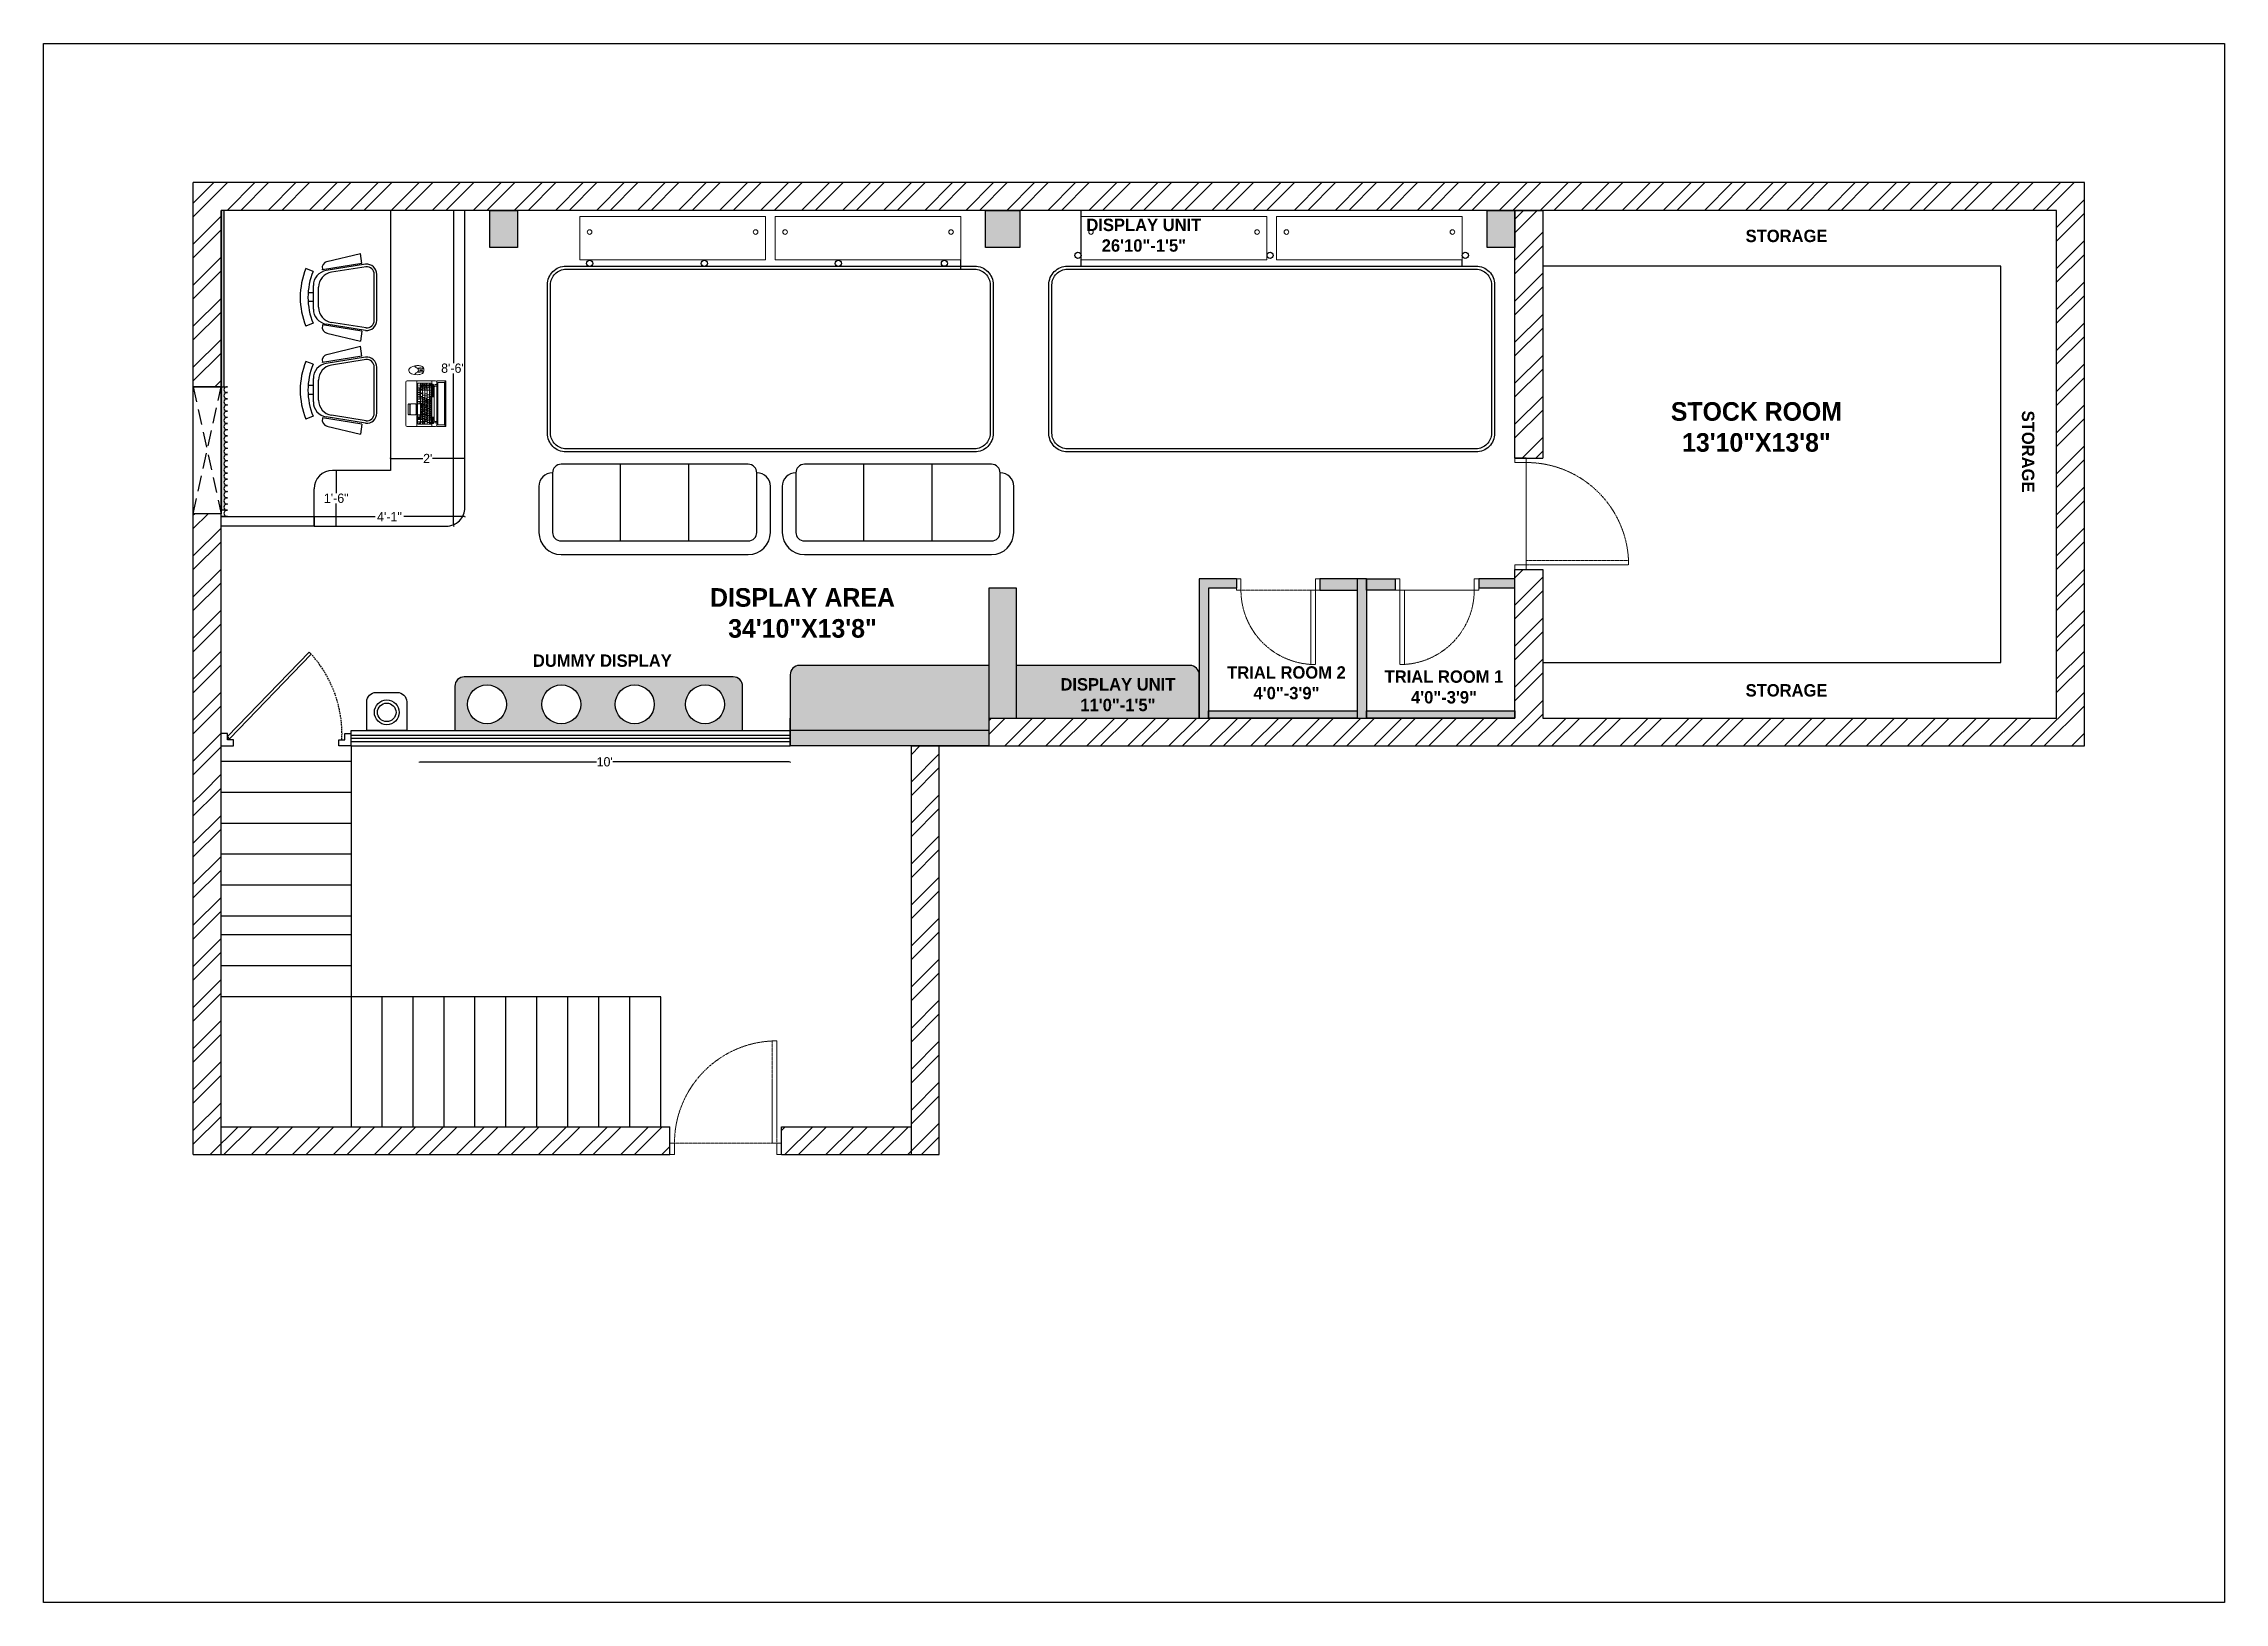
# Model space of a CAD drawing. Header units: inches. Extents: x 9636 to 21597, y -10243 to 557.
# Drawn here: x 18670 to 19375, y -4215 to -3712 of the extents above; entities that cross this region are included whole.
import ezdxf
from ezdxf.enums import TextEntityAlignment as Align

# ---------------------------------------------------------------- set-up
doc = ezdxf.new("R2010")
doc.units = ezdxf.units.IN
doc.header["$MEASUREMENT"] = 0
for name, pattern in [('AUDIT_D_060311083008-3', [0]), ('DASHED', [0.75, 0.5, -0.25]), ('DASHED2', [0.375, 0.25, -0.125]), ('HIDDEN', [0.375, 0.25, -0.125])]:
    doc.linetypes.add(name, pattern=pattern)
for name, color, linetype in [('A-DOOR', 251, 'AUDIT_D_060311083008-3'), ('A-Door-Frame', 1, 'Continuous'), ('A-Door-Swing', 8, 'HIDDEN'), ('B-FURNITURE', 22, 'Continuous'), ('IEL-HATCH-002', 7, 'Continuous')]:
    doc.layers.add(name, color=color, linetype=linetype)
doc.layers.add('WALL', color=23, linetype='Continuous', lineweight=15)
doc.styles.add('HEMI', font='stylu.ttf')
doc.styles.add('Romand', font='romand.shx', dxfattribs={"bigfont": '@extfont2.shx'})
doc.styles.get("Standard").update_dxf_attribs({"font": 'arial.ttf'})
doc.dimstyles.get("Standard").update_dxf_attribs({"dimtxt": 0.18, "dimasz": 0.18, "dimexe": 0.18, "dimexo": 0.0625, "dimgap": 0.09, "dimtad": 0, "dimtih": 1, "dimtoh": 1, "dimdec": 0, "dimzin": 0, "dimdsep": 46, "dimlunit": 4, "dimtxsty": 'Standard', "dimcen": 0.09, "dimadec": 0, "dimazin": 0, "dimtfac": 1, "dimtdec": 0, "dimtofl": 0, "dimtmove": 0, "dimatfit": 3, "dimfxl": 1, "dimtolj": 1, "dimtzin": 0, "dimarcsym": 0})
pattern_1 = [(45, (-457.623, -1548.239), (-6.629126, 6.629126), []), (45, (-453.204, -1548.239), (-6.629126, 6.629126), [])]

# ---------------------------------------------------------------- blocks, each defined once
blk = doc.blocks.new('*U3')
at = {"layer": 'A-Door-Frame', "lineweight": 5}
for p, q in [((0, -100), (0, 0)), ((736, -100), (736, 0))]:
    blk.add_line(p, q, dxfattribs=at)
for points in [[(0, -100), (40, -100), (40, 0), (0, 0)], [(736, -100), (696, -100), (696, 0), (736, 0)]]:
    blk.add_lwpolyline(points, dxfattribs=at)
at = {"layer": 'A-Door-Swing', "linetype": 'DASHED2', "lineweight": 5}
blk.add_line((46, 0), (702, 0), dxfattribs=at)
blk.add_lwpolyline([(40, 0), (40, 656), (80, 656), (80, 0)], close=True, dxfattribs=at)
blk.add_arc((40, 0), 656, 360, 90, dxfattribs=at)
blk = doc.blocks.new('*U2')
at = {"layer": 'A-Door-Frame', "lineweight": 5}
for p, q in [((0, -100), (0, 0)), ((736, -100), (736, 0))]:
    blk.add_line(p, q, dxfattribs=at)
for points in [[(0, -100), (40, -100), (40, 0), (0, 0)], [(736, -100), (696, -100), (696, 0), (736, 0)]]:
    blk.add_lwpolyline(points, dxfattribs=at)
at = {"layer": 'A-Door-Swing', "linetype": 'DASHED2', "lineweight": 5}
blk.add_line((46, 0), (702, 0), dxfattribs=at)
blk.add_lwpolyline([(40, 0), (40, 656), (80, 656), (80, 0)], close=True, dxfattribs=at)
blk.add_arc((40, 0), 656, 360, 90, dxfattribs=at)
blk = doc.blocks.new('laptop_top')
at = {"color": 0, "linetype": 'ByBlock', "lineweight": -2}
for p, q in [((-167, 219), (-167, 9)), ((-167, 192), (167, 192)), ((-151, 91), (-151, 182)), ((149, 174), (-151, 174)), ((-148, 185), (146, 185)), ((-142, 213), (-142, 228)), ((-130, 213), (-142, 213)), ((-138, 201), (-138, 198)), ((-138, 174), (-138, 157)), ((-136, 185), (-136, 174)), ((-130, 213), (-130, 228)), ((-121, 185), (-121, 174)), ((-121, 174), (-121, 157)), ((-107, 185), (-107, 174)), ((-104, 174), (-104, 157)), ((-91, 185), (-91, 174)), ((-87, 174), (-87, 157)), ((-77, 185), (-77, 174)), ((-70, 174), (-70, 157)), ((-63, 185), (-63, 174)), ((-53, 174), (-53, 157)), ((-48, 185), (-48, 174)), ((-36, 174), (-36, 157)), ((-33, 185), (-33, 174)), ((-19, 185), (-19, 174)), ((-19, 174), (-19, 157)), ((-4, 185), (-4, 174)), ((-2, 174), (-2, 157)), ((11, 185), (11, 174)), ((14, 174), (14, 157)), ((26, 185), (26, 174)), ((31, 174), (31, 157)), ((40, 185), (40, 174)), ((48, 174), (48, 157)), ((54, 185), (54, 174)), ((63, 202), (63, 195)), ((65, 174), (65, 157)), ((69, 185), (69, 174)), ((84, 185), (84, 174)), ((99, 185), (99, 87)), ((116, 185), (116, 87)), ((128, 213), (128, 228)), ((139, 213), (128, 213)), ((133, 185), (133, 107)), ((139, 213), (139, 228)), ((149, 182), (149, 91)), ((167, 219), (167, 9)), ((-167, 80), (167, 80)), ((158, 0), (-158, 0)), ((149, 157), (-151, 157)), ((149, 140), (-151, 140)), ((149, 123), (-151, 123)), ((149, 107), (-151, 107)), ((146, 87), (-148, 87)), ((-134, 107), (-134, 87)), ((-130, 157), (-130, 140)), ((-125, 140), (-125, 123)), ((-117, 123), (-117, 107)), ((-117, 107), (-117, 87)), ((-113, 157), (-113, 140)), ((-108, 140), (-108, 123)), ((-100, 123), (-100, 107)), ((-100, 107), (-100, 87)), ((-96, 157), (-96, 140)), ((-91, 140), (-91, 123)), ((-83, 123), (-83, 107)), ((-83, 107), (-83, 87)), ((-81, 37), (-81, 71)), ((-81, 25), (-81, 22)), ((-79, 157), (-79, 140)), ((-77, 75), (-6, 75)), ((-77, 32), (-6, 32)), ((-77, 29), (-6, 29)), ((-77, 17), (-6, 17)), ((-74, 140), (-74, 123)), ((-66, 123), (-66, 107)), ((-62, 157), (-62, 140)), ((-57, 140), (-57, 123)), ((-49, 123), (-49, 107)), ((-45, 157), (-45, 140)), ((-40, 140), (-40, 123)), ((-32, 123), (-32, 107)), ((-28, 157), (-28, 140)), ((-23, 140), (-23, 123)), ((-15, 123), (-15, 107)), ((-11, 157), (-11, 140)), ((-6, 140), (-6, 123)), ((-2, 107), (-2, 87)), ((-1, 71), (-1, 37)), ((-1, 25), (-1, 22)), ((2, 123), (2, 107)), ((6, 157), (6, 140)), ((10, 140), (10, 123)), ((15, 107), (15, 87)), ((19, 123), (19, 107)), ((23, 157), (23, 140)), ((27, 140), (27, 123)), ((32, 107), (32, 87)), ((35, 123), (35, 107)), ((39, 157), (39, 140)), ((44, 140), (44, 123)), ((49, 107), (49, 87)), ((49, 97), (99, 97)), ((52, 123), (52, 107)), ((56, 157), (56, 140)), ((61, 140), (61, 123)), ((66, 107), (66, 87)), ((73, 157), (73, 140)), ((82, 107), (82, 87))]:
    blk.add_line(p, q, dxfattribs=at)
for points in [[(-167, 231), (-167, 291)], [(-161, 294), (161, 294)], [(161, 288), (-161, 288)], [(161, 228), (-161, 228)], [(155, 236), (-155, 236)], [(-124, 209), (122, 209)], [(167, 291), (167, 231)]]:
    blk.add_lwpolyline(points, dxfattribs=at)
for points in [[(-155, 285), (-155, 234), (155, 234), (155, 285), (-155, 285)], [(37, 130), (35, 134), (35, 130), (34, 130), (34, 134), (37, 130), (37, 134), (37, 134), (37, 130)], [(35, 135), (35, 135), (35, 135), (36, 135), (37, 135), (37, 135), (37, 135), (37, 134), (36, 134), (35, 135), (35, 135), (35, 135), (35, 135)]]:
    blk.add_lwpolyline(points, close=True, dxfattribs=at)
for points in [[(-144, 202), (-133, 202, -0.414214), (-130, 199), (-130, 198, -0.414214), (-133, 195), (-144, 195, -0.414214), (-146, 198), (-146, 199, -0.414214)], [(-124, 202), (-101, 202, -0.414214), (-100, 200), (-100, 200, -0.414214), (-101, 199), (-124, 199, -0.414214), (-125, 200), (-125, 200, -0.414214)], [(-124, 198), (-101, 198, -0.414214), (-100, 196), (-100, 196, -0.414214), (-101, 195), (-124, 195, -0.414214), (-125, 196), (-125, 196, -0.414214)], [(52, 202), (92, 202, -0.414214), (95, 199), (95, 198, -0.414214), (92, 195), (52, 195, -0.414214), (49, 198), (49, 199, -0.414214)], [(99, 202), (123, 202, -0.414214), (124, 200), (124, 200, -0.414214), (123, 199), (99, 199, -0.414214), (98, 200), (98, 200, -0.414214)], [(99, 198), (123, 198, -0.414214), (124, 196), (124, 196, -0.414214), (123, 195), (99, 195, -0.414214), (98, 196), (98, 196, -0.414214)], [(129, 202), (140, 202, -0.414214), (143, 199), (143, 198, -0.414214), (140, 195), (129, 195, -0.414214), (126, 198), (126, 199, -0.414214)], [(-108, 98, 0.301668), (-112, 98), (-114, 94, -0.301668), (-109, 94)], [(-107, 102, 0.301668), (-111, 102), (-112, 99, -0.301668), (-108, 98)], [(-104, 97, -0.279065), (-108, 97), (-109, 94, 0.279065), (-105, 93)], [(-102, 101, -0.279065), (-107, 102), (-108, 98, 0.279065), (-104, 98)]]:
    blk.add_lwpolyline(points, format="xyb", close=True, dxfattribs=at)
for points, format in [([(-130, 213, 0.381204), (-124, 209, -0.067107)], "xyb"), ([(83, 166, 0.89, 0.89, 0), (76, 166, 2.67, 0, 0), (71, 166, 0, 0, 0)], "xyseb"), ([(76, 202, -0.414214), (78, 199), (78, 198, -0.414214), (76, 195)], "xyb"), ([(128, 213, -0.381204), (122, 209, 0.067107)], "xyb"), ([(-132, 153, 0.445, 0.445, 0), (-136, 153, 3.56, 0, 0), (-140, 153, 0, 0, 0)], "xyseb"), ([(-140, 145, 0.445, 0.445, 0), (-135, 145, 3.56, 0, 0), (-132, 145, 0, 0, 0)], "xyseb"), ([(-133, 115), (-133, 110, -0.414214), (-133, 110), (-135, 110, -0.414214), (-135, 110), (-135, 115), (-137, 115, -0.606815), (-137, 116), (-134, 120, -0.520567), (-134, 120), (-130, 116, -0.606815), (-131, 115), (-133, 115)], "xyb"), ([(60, 92, 0.312, 0.312, 0), (57, 92, 2.49, 0, 0), (55, 92, 0, 0, 0)], "xyseb"), ([(82, 137, 0.89, 0.89, 0), (82, 130, 0.89, 0.89, 0), (76, 130, 3.56, 0, 0), (71, 130, 0, 0, 0)], "xyseb"), ([(76, 115), (76, 110, -0.414214), (76, 110), (75, 110, -0.414214), (75, 110), (75, 115), (72, 115, -0.606815), (72, 116), (75, 120, -0.520567), (76, 120), (79, 116, -0.606815), (79, 115), (76, 115)], "xyb"), ([(74, 99, 0.312, 0.312, 0), (74, 102, 2.49, 0, 0), (74, 105, 0, 0, 0)], "xyseb"), ([(74, 94, 0.312, 0.312, 0), (74, 91, 2.49, 0, 0), (74, 89, 0, 0, 0)], "xyseb"), ([(88, 92, 0.312, 0.312, 0), (91, 92, 2.49, 0, 0), (93, 92, 0, 0, 0)], "xyseb")]:
    blk.add_lwpolyline(points, format=format, dxfattribs=at)
at = {"color": 0, "linetype": 'ByBlock', "lineweight": -2, "const_width": 0.445}
for points in [[(-140, 151), (-140, 155)], [(-132, 143), (-132, 147)]]:
    blk.add_lwpolyline(points, dxfattribs=at)
at = {"color": 0, "linetype": 'ByBlock', "lineweight": -2}
blk.add_circle((-138, 198), 1.38, dxfattribs=at)
for centre, radius, start, end in [((-158, 219), 8.9, 90, 180), ((-148, 182), 3.56, 90, 180), ((146, 182), 3.56, 0, 90), ((158, 219), 8.9, 0, 90), ((-158, 9), 8.9, 180, 270), ((-148, 91), 3.56, 180, 270), ((-77, 71), 4.45, 90, 180), ((-77, 37), 4.45, 180, 270), ((-77, 25), 4.45, 90, 180), ((-77, 22), 4.45, 180, 270), ((-6, 71), 4.45, 0, 90), ((-6, 37), 4.45, 270, 0), ((-6, 25), 4.45, 0, 90), ((-6, 22), 4.45, 270, 0), ((146, 91), 3.56, 270, 0), ((158, 9), 8.9, 270, 0)]:
    blk.add_arc(centre, radius, start, end, dxfattribs=at)
for centre, major_axis, start_param, end_param in [((-161, 291), (6.23, 0), 1.570796, 3.141593), ((-161, 285), (6.23, 0), 1.570796, 3.141593), ((-161, 231), (-6.23, 0), 0, 1.570796), ((161, 291), (-6.23, 0), 3.141593, 4.712389), ((161, 285), (-6.23, 0), 3.141593, 4.712389)]:
    blk.add_ellipse(centre, major_axis=major_axis, ratio=0.5, start_param=start_param, end_param=end_param, dxfattribs=at)
at = {"color": 0, "linetype": 'ByBlock', "lineweight": -2, "extrusion": (0, 0, -1)}
blk.add_ellipse((161, 231), major_axis=(6.23, 0), ratio=0.5, start_param=0, end_param=1.570796, dxfattribs=at)
at = {"color": 0, "linetype": 'ByBlock', "lineweight": -2, "style": 'Romand'}
for s, height, p in [('Esc', 3.56, (-149, 182)), ('F1', 3.12, (-119, 182)), ('F2', 3.12, (-105, 182)), ('F3', 3.12, (-89, 182)), ('F4', 3.12, (-75, 182)), ('F5', 3.12, (-61, 182)), ('F6', 3.12, (-46, 182)), ('F7', 3.12, (-31, 182)), ('F8', 3.12, (-17, 182)), ('F9', 3.12, (-2, 182)), ('F10', 3.12, (13, 182)), ('F11', 3.12, (28, 182)), ('F12', 3.12, (42, 182))]:
    blk.add_text(s, height=height, dxfattribs=at).set_placement(p, align=Align.MIDDLE_LEFT)
for s, height, p in [('1', 4.45, (-129, 163)), ('2', 4.45, (-112, 163)), ('3', 4.45, (-95, 163)), ('4', 4.45, (-79, 163)), ('5', 4.45, (-62, 163)), ('6', 4.45, (-45, 163)), ('7', 4.45, (-28, 163)), ('8', 4.45, (-11, 163)), ('9', 4.45, (6, 163)), ('0', 4.45, (23, 163)), ('.', 4.45, (107, 166)), ('/', 4.45, (124, 180)), ('+', 4.45, (124, 166)), ('-', 4.45, (141, 166)), ('*', 4.45, (141, 180)), ('Cap Lock', 3.12, (-138, 132)), ('Ctrl', 3.12, (-142, 98)), ('Q', 4.45, (-121, 149)), ('A', 4.45, (-116, 132)), ('Z', 4.45, (-108, 115)), ('W', 4.45, (-104, 149)), ('S', 4.45, (-99, 132)), ('Alt', 3.12, (-91, 98)), ('X', 4.45, (-91, 115)), ('E', 4.45, (-87, 149)), ('D', 4.45, (-82, 132)), ('C', 4.45, (-74, 115)), ('R', 4.45, (-70, 149)), ('F', 4.45, (-66, 132)), ('V', 4.45, (-58, 115)), ('T', 4.45, (-53, 149)), ('G', 4.45, (-49, 132)), ('B', 4.45, (-41, 115)), ('Y', 4.45, (-37, 149)), ('H', 4.45, (-32, 132)), ('N', 4.45, (-24, 115)), ('U', 4.45, (-20, 149)), ('J', 4.45, (-15, 132)), ('M', 4.45, (-7, 115)), ('I', 4.45, (-3, 149)), ('K', 4.45, (2, 132)), ('Alt', 3.12, (6, 98)), (',', 4.45, (10, 115)), ('O', 4.45, (14, 149)), ('L', 4.45, (19, 132)), ('.', 4.45, (27, 115)), ('P', 4.45, (31, 149)), ('Ctrl', 3.12, (40, 98)), ('-', 4.45, (44, 115)), ('7', 4.45, (107, 149)), ('4', 4.45, (107, 132)), ('1', 4.45, (107, 115)), ('0', 4.45, (107, 98)), ('8', 4.45, (124, 149)), ('5', 4.45, (124, 132)), ('2', 4.45, (124, 115)), ('Enter', 3.12, (133, 97)), ('9', 4.45, (141, 149)), ('6', 4.45, (141, 132)), ('3', 4.45, (141, 115))]:
    blk.add_text(s, height=height, dxfattribs=at).set_placement(p, align=Align.MIDDLE_CENTER)
blk = doc.blocks.new('LAPTOP')
at = {"color": 18, "lineweight": 9, "true_color": 0x000000}
for points in [[(65837.86, 13818.52, -0.241004), (65836.7, 13818.93, -0.217003), (65836.62, 13822.52, -0.752527), (65838.71, 13822.62, -0.115399), (65839.22, 13820.18, -0.099122), (65838.97, 13819.04, -0.240483), (65837.86, 13818.52)], [(65837.39, 13818.54, -0.055019), (65837.17, 13819.31, -0.050601), (65837.12, 13820.05, 0.084687), (65837.08, 13820.53, 0.175899), (65836.56, 13821.3, 0.569307), (65836.31, 13821.19, 0.064428), (65836.32, 13820.16, 0.081238), (65836.7, 13818.93, 0.150456), (65837.39, 13818.54)], [(65838.25, 13818.57, 0.141108), (65838.33, 13820.07, -0.211379), (65838.42, 13820.54, -0.412702), (65837.08, 13820.53, -0.176997), (65837.2, 13820.02, 0.141094), (65837.43, 13818.53, 0.080592), (65837.86, 13818.52, 0.075205), (65838.25, 13818.56)], [(65837.64, 13819.59), (65837.68, 13818.99, 0.837339), (65837.9, 13819.04), (65837.87, 13819.74, 1), (65837.64, 13819.73)], [(65838.31, 13818.58, 0.071754), (65838.47, 13819.55, 0.043169), (65838.43, 13820.18, -0.269309), (65838.92, 13821.43, -0.36617), (65839.12, 13821.37, -0.160325), (65838.97, 13819.04, -0.150096), (65838.32, 13818.58)]]:
    blk.add_lwpolyline(points, format="xyb", close=True, dxfattribs=at)
at = {"color": 18, "lineweight": 9, "true_color": 0x000000, "xscale": -0.044059898217101, "yscale": 0.044059898217101, "zscale": 0.044059898217101, "rotation": 180}
blk.add_blockref('laptop_top', (65826.95, 13824.35), dxfattribs=at)
blk = doc.blocks.new('*D320')
at = {"color": 0, "lineweight": -2, "transparency": 16777216}
for p, q in [((18802.39, -3765.51), (18802.61, -3765.51)), ((18802.39, -3867.51), (18802.61, -3867.51))]:
    blk.add_line(p, q, dxfattribs=at)
at = {"color": 5, "lineweight": -2, "transparency": 16777216}
for p, q in [((18802.43, -3765.69), (18802.43, -3814.87)), ((18802.43, -3867.33), (18802.43, -3818.16))]:
    blk.add_line(p, q, dxfattribs=at)
at = {"color": 5, "transparency": 16777216}
for points in [[(18802.4, -3765.69), (18802.46, -3765.69), (18802.43, -3765.51)], [(18802.4, -3867.33), (18802.46, -3867.33), (18802.43, -3867.51)]]:
    blk.add_solid(points, dxfattribs=at)
at = {"layer": 'Defpoints', "color": 0, "transparency": 16777216}
for p in [(18782.12, -3765.51), (18802.43, -3765.51), (18800.12, -3867.51)]:
    blk.add_point(p, dxfattribs=at)
at = {"color": 5, "transparency": 16777216, "insert": (18802.43, -3816.51), "char_height": 3, "attachment_point": 5, "style": 'HEMI'}
blk.add_mtext('\\A1;8\'-6"', dxfattribs=at)
blk = doc.blocks.new('*D321')
at = {"color": 0, "lineweight": -2, "transparency": 16777216}
for p, q in [((18791.37, -3943.62), (18791.37, -3943.84)), ((18911.21, -3943.62), (18911.21, -3943.84))]:
    blk.add_line(p, q, dxfattribs=at)
at = {"color": 5, "lineweight": -2, "transparency": 16777216}
for p, q in [((18791.55, -3943.66), (18848.67, -3943.66)), ((18911.03, -3943.66), (18853.91, -3943.66))]:
    blk.add_line(p, q, dxfattribs=at)
at = {"color": 5, "transparency": 16777216}
for points in [[(18791.55, -3943.63), (18791.55, -3943.69), (18791.37, -3943.66)], [(18911.03, -3943.63), (18911.03, -3943.69), (18911.21, -3943.66)]]:
    blk.add_solid(points, dxfattribs=at)
at = {"layer": 'Defpoints', "color": 0, "transparency": 16777216}
for p in [(18791.37, -3938.51), (18911.21, -3938.51), (18791.37, -3943.66)]:
    blk.add_point(p, dxfattribs=at)
at = {"color": 5, "transparency": 16777216, "insert": (18851.29, -3943.66), "char_height": 3, "attachment_point": 5, "style": 'HEMI'}
blk.add_mtext("\\A1;10'", dxfattribs=at)
blk = doc.blocks.new('*U10')
at = {"layer": 'A-Door-Frame', "lineweight": 5}
for p, q in [((0, -100), (0, 0)), ((982, -100), (982, 0))]:
    blk.add_line(p, q, dxfattribs=at)
for points in [[(0, -100), (40, -100), (40, 0), (0, 0)], [(982, -100), (942, -100), (942, 0), (982, 0)]]:
    blk.add_lwpolyline(points, dxfattribs=at)
at = {"layer": 'A-Door-Swing', "linetype": 'DASHED2', "lineweight": 5}
blk.add_line((48, 0), (950, 0), dxfattribs=at)
blk.add_lwpolyline([(40, 0), (40, 902), (80, 902), (80, 0)], close=True, dxfattribs=at)
blk.add_arc((40, 0), 902, 360, 90, dxfattribs=at)
blk = doc.blocks.new('AG')
at = {"layer": 'B-FURNITURE', "color": 18, "true_color": 0x000000}
for p, q in [((18650.97, -2604.12), (18634.07, -2604.12)), ((18650.97, -2605.06), (18634.07, -2605.06)), ((18630.05, -2609.58), (18626.37, -2610.17)), ((18629.34, -2622.43), (18626.37, -2610.17)), ((18630.05, -2609.58), (18632.38, -2624.09)), ((18630.35, -2608.23), (18632.68, -2622.74)), ((18631.27, -2608.08), (18633.32, -2620.8)), ((18653.76, -2608.08), (18651.72, -2620.8)), ((18654.68, -2608.23), (18652.35, -2622.74)), ((18654.98, -2609.58), (18652.65, -2624.09)), ((18654.98, -2609.58), (18658.67, -2610.17)), ((18655.69, -2622.43), (18658.67, -2610.17)), ((18632.98, -2627.56), (18631.91, -2630.2)), ((18632.38, -2624.09), (18632.16, -2624.14)), ((18646.82, -2627.45), (18638.21, -2627.45)), ((18646.19, -2625.51), (18638.84, -2625.51)), ((18640.69, -2629.36), (18640.69, -2627.45)), ((18643.94, -2629.38), (18643.94, -2627.45)), ((18652.05, -2627.56), (18653.13, -2630.2)), ((18652.65, -2624.09), (18652.88, -2624.14))]:
    blk.add_line(p, q, dxfattribs=at)
for centre, radius, start, end in [((18634.07, -2607.85), 3.73, 90, 185.71059), ((18634.07, -2607.85), 2.8, 90, 185.71059), ((18650.97, -2607.85), 3.73, 354.28941, 90), ((18650.97, -2607.85), 2.8, 354.28941, 90), ((18638.84, -2619.91), 5.6, 189.12367, 270), ((18646.19, -2619.91), 5.6, 270, 350.87633), ((18631.61, -2621.88), 2.33, 193.63667, 283.63667), ((18638.21, -2621.85), 5.6, 189.12367, 270), ((18642.52, -2604.12), 25.3, 247.85911, 292.14089), ((18646.82, -2621.85), 5.6, 270, 350.87633), ((18653.43, -2621.88), 2.33, 256.36333, 346.36333), ((18642.52, -2604.12), 28.15, 247.85911, 292.14089)]:
    blk.add_arc(centre, radius, start, end, dxfattribs=at)
blk = doc.blocks.new('*D322')
at = {"color": 0, "lineweight": -2, "transparency": 16777216}
for p, q in [((18757.37, -3864.41), (18757.37, -3864.63)), ((18806.12, -3864.41), (18806.12, -3864.63))]:
    blk.add_line(p, q, dxfattribs=at)
at = {"color": 5, "lineweight": -2, "transparency": 16777216}
for p, q in [((18757.55, -3864.45), (18777.11, -3864.45)), ((18805.94, -3864.45), (18786.37, -3864.45))]:
    blk.add_line(p, q, dxfattribs=at)
at = {"color": 5, "transparency": 16777216}
for points in [[(18757.55, -3864.42), (18757.55, -3864.48), (18757.37, -3864.45)], [(18805.94, -3864.42), (18805.94, -3864.48), (18806.12, -3864.45)]]:
    blk.add_solid(points, dxfattribs=at)
at = {"layer": 'Defpoints', "color": 0, "transparency": 16777216}
for p in [(18757.37, -3855.51), (18806.12, -3855.51), (18806.12, -3864.45)]:
    blk.add_point(p, dxfattribs=at)
at = {"color": 5, "transparency": 16777216, "insert": (18781.74, -3864.45), "char_height": 3, "attachment_point": 5, "style": 'HEMI'}
blk.add_mtext('\\A1;4\'-1"', dxfattribs=at)
blk = doc.blocks.new('*D323')
at = {"color": 0, "lineweight": -2, "transparency": 16777216}
for p, q in [((18782.12, -3845.71), (18782.12, -3845.49)), ((18806.12, -3845.71), (18806.12, -3845.49))]:
    blk.add_line(p, q, dxfattribs=at)
at = {"color": 5, "lineweight": -2, "transparency": 16777216}
for p, q in [((18782.3, -3845.67), (18792.54, -3845.67)), ((18805.94, -3845.67), (18795.69, -3845.67))]:
    blk.add_line(p, q, dxfattribs=at)
at = {"color": 5, "transparency": 16777216}
for points in [[(18782.3, -3845.64), (18782.3, -3845.7), (18782.12, -3845.67)], [(18805.94, -3845.64), (18805.94, -3845.7), (18806.12, -3845.67)]]:
    blk.add_solid(points, dxfattribs=at)
at = {"layer": 'Defpoints', "color": 0, "transparency": 16777216}
for p in [(18806.12, -3845.67), (18782.12, -3849.51), (18806.12, -3849.51)]:
    blk.add_point(p, dxfattribs=at)
at = {"color": 5, "transparency": 16777216, "insert": (18794.12, -3845.67), "char_height": 3, "attachment_point": 5, "style": 'HEMI'}
blk.add_mtext("\\A1;2'", dxfattribs=at)
blk = doc.blocks.new('*D324')
at = {"color": 0, "lineweight": -2, "transparency": 16777216}
for p, q in [((18764.59, -3849.51), (18764.37, -3849.51)), ((18764.59, -3867.51), (18764.37, -3867.51))]:
    blk.add_line(p, q, dxfattribs=at)
at = {"color": 5, "lineweight": -2, "transparency": 16777216}
for p, q in [((18764.55, -3849.69), (18764.55, -3856.87)), ((18764.55, -3867.33), (18764.55, -3860.16))]:
    blk.add_line(p, q, dxfattribs=at)
at = {"color": 5, "transparency": 16777216}
for points in [[(18764.52, -3849.69), (18764.58, -3849.69), (18764.55, -3849.51)], [(18764.52, -3867.33), (18764.58, -3867.33), (18764.55, -3867.51)]]:
    blk.add_solid(points, dxfattribs=at)
at = {"layer": 'Defpoints', "color": 0, "transparency": 16777216}
for p in [(18782.12, -3849.51), (18764.55, -3867.51), (18782.12, -3867.51)]:
    blk.add_point(p, dxfattribs=at)
at = {"color": 5, "transparency": 16777216, "insert": (18764.55, -3858.51), "char_height": 3, "attachment_point": 5, "style": 'HEMI'}
blk.add_mtext('\\A1;1\'-6"', dxfattribs=at)
blk = doc.blocks.new('rthjr')
for p, q in [((3335.61, 665.8), (3275.11, 665.8)), ((3267.96, 658.65), (3267.96, 643.8)), ((3294.36, 661.4), (3294.36, 636.65)), ((3316.36, 661.4), (3316.36, 636.65)), ((3342.76, 643.8), (3342.76, 658.65))]:
    blk.add_line(p, q)
blk.add_lwpolyline([(3275.11, 636.65), (3335.61, 636.65, 0.414214), (3338.36, 639.4), (3338.36, 658.65, 0.414214), (3335.61, 661.4), (3275.11, 661.4, 0.414214), (3272.36, 658.65), (3272.36, 639.4, 0.414214)], format="xyb", close=True)
for centre, radius, start, end in [((3275.11, 658.65), 7.15, 90, 180), ((3335.61, 658.65), 7.15, 0, 90), ((3272.36, 643.8), 4.4, 180, 270), ((3338.36, 643.8), 4.4, 270, 0)]:
    blk.add_arc(centre, radius, start, end)

msp = doc.modelspace()

# ---------------------------------------------------------------- hatches: boundary and pattern name
at = {"layer": 'IEL-HATCH-002', "true_color": 0xf27172, "transparency": 33554687}
h = msp.add_hatch(dxfattribs=at)
h.set_pattern_fill('ANSI32', color=11, scale=25)
h.set_pattern_definition([(45, (5739.207, -2237.798), (-6.629126, 6.629126), []), (45, (5743.626, -2237.798), (-6.629126, 6.629126), [])])
h.paths.add_polyline_path([(19329.37, -3756.51), (18718.37, -3756.51), (18718.37, -3822.51), (18727.37, -3822.51), (18727.37, -3765.51), (18746.09, -3765.51), (19320.37, -3765.51), (19320.37, -3929.51), (19154.37, -3929.51), (19154.37, -3881.51), (19145.37, -3881.51), (19145.37, -3929.51), (19097.37, -3929.51), (18975.37, -3929.51), (18975.37, -3938.51), (19329.37, -3938.51), (19329.37, -3929.51)])
at = {"layer": 'IEL-HATCH-002', "true_color": 0xab9678, "transparency": 33554687}
h = msp.add_hatch(color=33, dxfattribs=at)
h.dxf.hatch_style = 1
h.paths.add_polyline_path([(18729.19, -3828.37, -0.916095), (18729.19, -3826.37, -0.885359), (18729.12, -3824.38, -0.87812), (18729.06, -3822.51), (18727.37, -3822.51), (18727.37, -3862.37), (18729.19, -3862.37, -0.916095), (18729.19, -3860.37, -0.916095), (18729.19, -3858.37, -0.916095), (18729.19, -3856.37, -0.916095), (18729.19, -3854.37, -0.916095), (18729.19, -3852.37, -0.916095), (18729.19, -3850.37, -0.916095), (18729.19, -3848.37, -0.916095), (18729.19, -3846.37, -0.916095), (18729.19, -3844.37, -0.916095), (18729.19, -3842.37, -0.916095), (18729.19, -3840.37, -0.916095), (18729.19, -3838.37, -0.916095), (18729.19, -3836.37, -0.916095), (18729.19, -3834.37, -0.916095), (18729.19, -3832.37, -0.916095), (18729.19, -3830.37, -0.916095)])
h.paths.add_polyline_path([(18728.37, -3765.51), (18727.37, -3765.51), (18727.37, -3822.51), (18728.37, -3822.51)])
h = msp.add_hatch(color=33, dxfattribs=at)
h.dxf.hatch_style = 1
h.paths.add_polyline_path([(18823.12, -3765.51), (18814.12, -3765.51), (18814.12, -3777.51), (18823.12, -3777.51)])
h = msp.add_hatch(color=33, dxfattribs=at)
h.dxf.hatch_style = 1
h.paths.add_polyline_path([(18985.37, -3765.51), (18974.37, -3765.51), (18974.37, -3777.51), (18985.37, -3777.51)])
h = msp.add_hatch(color=33, dxfattribs=at)
h.dxf.hatch_style = 1
h.paths.add_polyline_path([(19145.37, -3765.51), (19136.37, -3765.51), (19136.37, -3777.51), (19145.37, -3777.51)])
at = {"layer": 'IEL-HATCH-002', "true_color": 0xf27172, "transparency": 33554687}
h = msp.add_hatch(dxfattribs=at)
h.set_pattern_fill('ANSI32', color=11, scale=25)
h.set_pattern_definition(pattern_1)
h.paths.add_polyline_path([(19154.37, -3765.51), (19145.37, -3765.51), (19145.37, -3845.51), (19149.03, -3845.51), (19154.37, -3845.51)])
h = msp.add_hatch(dxfattribs=at)
h.set_pattern_fill('ANSI32', color=11, scale=25)
h.set_pattern_definition(pattern_1)
h.paths.add_polyline_path([(18727.37, -3863.52), (18718.37, -3863.52), (18718.37, -3953.51), (18727.37, -3953.51)])
at = {"layer": 'IEL-HATCH-002', "true_color": 0x636466, "transparency": 33554687}
h = msp.add_hatch(color=251, dxfattribs=at)
h.dxf.hatch_style = 1
h.paths.add_polyline_path([(18984.37, -3912.51), (18975.37, -3912.51), (18975.37, -3929.51), (18984.37, -3929.51)])
h.paths.add_polyline_path([(18984.37, -3887.51), (18975.37, -3887.51), (18975.37, -3912.51), (18984.37, -3912.51)])
at = {"layer": 'IEL-HATCH-002', "true_color": 0xbf9e7d, "transparency": 33554687}
h = msp.add_hatch(color=33, dxfattribs=at)
h.dxf.hatch_style = 1
h.paths.add_polyline_path([(19046.37, -3887.51), (19043.37, -3887.51), (19043.37, -3929.51), (19046.37, -3929.51), (19046.37, -3930.17)])
h.paths.add_polyline_path([(19055.37, -3884.51), (19043.37, -3884.51), (19043.37, -3887.51), (19055.37, -3887.51)])
h.paths.add_polyline_path([(19145.37, -3884.51), (19133.71, -3884.51), (19133.71, -3887.51), (19145.37, -3887.51)])
h.paths.add_polyline_path([(19097.37, -3884.51), (19094.37, -3884.51), (19094.37, -3888.18), (19094.37, -3929.51), (19097.37, -3929.51)])
h = msp.add_hatch(color=33, dxfattribs=at)
h.dxf.hatch_style = 1
h.paths.add_polyline_path([(19094.37, -3884.51), (19082.37, -3884.51), (19082.37, -3888.18), (19094.37, -3888.18)])
h = msp.add_hatch(color=33, dxfattribs=at)
h.dxf.hatch_style = 1
h.paths.add_polyline_path([(19106.71, -3884.51), (19097.37, -3884.51), (19097.37, -3888.18), (19106.71, -3888.18)])
at = {"layer": 'IEL-HATCH-002', "true_color": 0xab9678, "transparency": 33554687}
h = msp.add_hatch(color=33, dxfattribs=at)
h.dxf.hatch_style = 1
h.paths.add_polyline_path([(18895.83, -3919.21, 0.414214), (18892.83, -3916.21), (18805.9, -3916.21, 0.414214), (18802.9, -3919.21), (18802.9, -3933.51), (18895.83, -3933.51)])
h.paths.add_polyline_path([(18854.68, -3925.08, -1), (18867.29, -3925.08, -1)], flags=16)
h.paths.add_polyline_path([(18830.97, -3925.08, -1), (18843.58, -3925.08, -1)], flags=16)
h.paths.add_polyline_path([(18877.39, -3925.08, -1), (18890, -3925.08, -1)], flags=16)
h.paths.add_polyline_path([(18806.96, -3925.08, -1), (18819.57, -3925.08, -1)], flags=16)
h = msp.add_hatch(color=33, dxfattribs=at)
h.dxf.hatch_style = 1
h.paths.add_polyline_path([(18975.37, -3933.51), (18911.21, -3933.51), (18911.21, -3938.51), (18975.37, -3938.51)])
h.paths.add_polyline_path([(18975.37, -3912.51), (18914.21, -3912.51, 0.414214), (18911.21, -3915.51), (18911.21, -3929.51), (18911.21, -3933.51), (18975.37, -3933.51), (18975.37, -3929.51)])
h.paths.add_polyline_path([(19043.37, -3915.51, 0.414214), (19040.37, -3912.51), (18984.37, -3912.51), (18984.37, -3929.51), (19043.37, -3929.51)])
h.paths.add_polyline_path([(18997.8, -3929.98), (19035.96, -3929.98), (19035.95, -3914.08), (18997.8, -3914.09)], flags=9)
at = {"layer": 'IEL-HATCH-002', "true_color": 0x7aafdf, "transparency": 33554687}
h = msp.add_hatch(color=143, dxfattribs=at)
h.dxf.hatch_style = 1
h.paths.add_polyline_path([(19097.37, -3929.51), (19145.37, -3929.51), (19145.37, -3927.17), (19097.37, -3927.17)])
h.paths.add_polyline_path([(19046.37, -3929.51), (19094.37, -3929.51), (19094.37, -3927.17), (19046.37, -3927.17)])
at = {"layer": 'IEL-HATCH-002', "true_color": 0xf27172, "transparency": 33554687}
h = msp.add_hatch(dxfattribs=at)
h.set_pattern_fill('ANSI32', color=11, scale=25)
h.set_pattern_definition(pattern_1)
h.paths.add_polyline_path([(18959.37, -3938.51), (18950.37, -3938.51), (18950.37, -4070.51), (18959.37, -4070.51)])
h.paths.add_polyline_path([(18950.37, -4061.51), (18908.37, -4061.51), (18908.37, -4070.51), (18950.37, -4070.51)])
h.paths.add_polyline_path([(18872.37, -4061.51), (18727.37, -4061.51), (18727.37, -4070.51), (18872.37, -4070.51)])
h.paths.add_polyline_path([(18727.37, -3953.51), (18718.37, -3953.51), (18718.37, -4070.51), (18727.37, -4070.51), (18727.37, -4085.51)])

# ---------------------------------------------------------------- linework, layer by layer
for p, q in [((18718.37, -3822.51), (18718.37, -3756.51)), ((18727.37, -3822.51), (18727.37, -3765.51)), ((19320.37, -3765.51), (18727.37, -3765.51)), ((18782.12, -3765.51), (18782.12, -3849.51)), ((19145.37, -3845.51), (19145.37, -3765.51)), ((19145.37, -3765.51), (19154.37, -3765.51)), ((19145.37, -3779.51), (19145.37, -3765.51)), ((19154.37, -3765.51), (19154.37, -3845.51)), ((19320.37, -3929.51), (19320.37, -3765.51)), ((19302.37, -3783.51), (19154.37, -3783.51)), ((19302.37, -3911.51), (19302.37, -3783.51)), ((18727.37, -3822.51), (18718.37, -3822.51)), ((19145.37, -3845.51), (19154.37, -3845.51)), ((18782.12, -3849.51), (18763.37, -3849.51)), ((18757.37, -3867.51), (18757.37, -3855.51)), ((18718.37, -3953.51), (18718.37, -3863.51)), ((18727.37, -3863.51), (18718.37, -3863.51)), ((18727.37, -3953.51), (18727.37, -3863.51)), ((19145.37, -3929.51), (19145.37, -3881.51)), ((19145.37, -3881.51), (19154.37, -3881.51)), ((19154.37, -3881.51), (19154.37, -3929.51)), ((19055.37, -3884.51), (19043.37, -3884.51)), ((19043.37, -3884.51), (19043.37, -3929.51)), ((19055.37, -3887.51), (19046.37, -3887.51)), ((19046.37, -3887.51), (19046.37, -3929.51)), ((19055.37, -3884.51), (19055.37, -3887.51)), ((19094.37, -3884.51), (19082.37, -3884.51)), ((19082.37, -3884.51), (19082.37, -3888.18)), ((19082.37, -3888.18), (19094.37, -3888.18)), ((19097.37, -3884.51), (19094.37, -3884.51)), ((19094.37, -3884.51), (19094.37, -3929.51)), ((19097.37, -3884.51), (19097.37, -3929.51)), ((19145.37, -3884.51), (19133.71, -3884.51)), ((19133.71, -3884.51), (19133.71, -3887.51)), ((19145.37, -3887.51), (19133.71, -3887.51)), ((19154.37, -3911.51), (19302.37, -3911.51)), ((18911.21, -3938.51), (18911.21, -3929.51)), ((18975.37, -3929.51), (19145.37, -3929.51)), ((19154.37, -3929.51), (19320.37, -3929.51)), ((18769.37, -3933.51), (18911.21, -3933.51)), ((18769.37, -3938.51), (18769.37, -3933.51)), ((18769.37, -3938.51), (18911.21, -3938.51)), ((18769.37, -3938.51), (18769.37, -3953.51)), ((18769.37, -3938.51), (18769.37, -4019.51)), ((18950.37, -3938.51), (19329.37, -3938.51)), ((18950.37, -4070.51), (18950.37, -3938.51)), ((18959.37, -4070.51), (18959.37, -3938.51)), ((18769.37, -3943.51), (18727.37, -3943.51)), ((18718.37, -4070.51), (18718.37, -3953.51)), ((18769.37, -3953.51), (18727.37, -3953.51)), ((18727.37, -4070.51), (18727.37, -3953.51)), ((18769.37, -3963.51), (18727.37, -3963.51)), ((18769.37, -3973.51), (18727.37, -3973.51)), ((18769.37, -3983.51), (18727.37, -3983.51)), ((18769.37, -3993.51), (18727.37, -3993.51)), ((18769.37, -3999.51), (18727.37, -3999.51)), ((18769.37, -4009.51), (18727.37, -4009.51)), ((18769.37, -4019.51), (18727.37, -4019.51)), ((18869.37, -4019.51), (18769.37, -4019.51)), ((18769.37, -4019.51), (18769.37, -4061.51)), ((18779.37, -4061.51), (18779.37, -4019.51)), ((18789.37, -4061.51), (18789.37, -4019.51)), ((18799.37, -4061.51), (18799.37, -4019.51)), ((18809.37, -4061.51), (18809.37, -4019.51)), ((18819.37, -4061.51), (18819.37, -4019.51)), ((18829.37, -4061.51), (18829.37, -4019.51)), ((18839.37, -4061.51), (18839.37, -4019.51)), ((18849.37, -4061.51), (18849.37, -4019.51)), ((18859.37, -4061.51), (18859.37, -4019.51)), ((18869.37, -4061.51), (18869.37, -4019.51)), ((18727.37, -4061.51), (18872.37, -4061.51)), ((18872.37, -4070.51), (18872.37, -4061.51)), ((18908.37, -4061.51), (18950.37, -4061.51)), ((18908.37, -4070.51), (18908.37, -4061.51)), ((18718.37, -4070.51), (18872.37, -4070.51)), ((18908.37, -4070.51), (18959.37, -4070.51))]:
    msp.add_line(p, q)
at = {"color": 18, "true_color": 0x000000}
for p, q in [((18727.37, -3765.51), (18727.37, -3822.51)), ((18728.37, -3822.51), (18728.37, -3765.51)), ((19005.23, -3783.53), (19005.23, -3765.51)), ((18966.36, -3784.53), (18966.36, -3781.51)), ((19128.36, -3783.53), (19128.36, -3781.51)), ((18843.23, -3784.53), (18966.36, -3784.53)), ((19005.23, -3784.53), (19128.36, -3784.53)), ((18727.37, -3863.51), (18727.37, -3822.51)), ((18727.37, -3822.51), (18729.37, -3822.51)), ((18729.37, -3862.37), (18727.37, -3862.37)), ((18729.37, -3864.37), (18727.37, -3864.37)), ((18984.37, -3887.51), (18975.37, -3887.51)), ((18975.37, -3887.51), (18975.37, -3929.51)), ((18984.37, -3929.51), (18984.37, -3887.51)), ((18975.37, -3929.51), (18975.37, -3938.51)), ((18975.37, -3933.51), (18911.21, -3933.51)), ((18911.21, -3933.51), (18911.21, -3938.51)), ((18975.37, -3938.51), (18911.21, -3938.51)), ((18728.37, -3943.51), (18727.37, -3943.51))]:
    msp.add_line(p, q, dxfattribs=at)
at = {"color": 18, "linetype": 'DASHED', "ltscale": 10, "true_color": 0x000000}
for p, q in [((18718.37, -3863.51), (18727.37, -3822.51)), ((18718.37, -3822.51), (18727.37, -3863.51))]:
    msp.add_line(p, q, dxfattribs=at)
at = {"color": 143, "true_color": 0x7aafdf}
for p, q in [((18769.37, -3935.04), (18911.21, -3935.04)), ((18769.37, -3936.04), (18911.21, -3936.04)), ((18769.37, -3937.04), (18911.21, -3937.04))]:
    msp.add_line(p, q, dxfattribs=at)
at = {"color": 1}
msp.add_lwpolyline([(18670, -3711.66), (19374.6, -3711.66), (19374.6, -4215.15), (18670, -4215.15)], close=True, dxfattribs=at)
for points in [[(19329.37, -3756.51), (18718.37, -3756.51)], [(19329.37, -3938.51), (19329.37, -3929.51), (19329.37, -3756.51)]]:
    msp.add_lwpolyline(points)
for points in [[(18757.37, -3867.51), (18800.12, -3867.51, 0.414214), (18806.12, -3861.51), (18806.12, -3765.51)], [(18975.37, -3912.51), (18914.21, -3912.51, 0.414214), (18911.21, -3915.51), (18911.21, -3933.51)], [(19043.37, -3929.51), (19043.37, -3915.51, 0.414214), (19040.37, -3912.51), (18984.37, -3912.51)]]:
    msp.add_lwpolyline(points, format="xyb")
for points in [[(18823.12, -3765.51), (18823.12, -3777.51), (18814.12, -3777.51), (18814.12, -3765.51)], [(18985.37, -3765.51), (18985.37, -3777.51), (18974.37, -3777.51), (18974.37, -3765.51)], [(19145.37, -3765.51), (19145.37, -3777.51), (19136.37, -3777.51), (19136.37, -3765.51)], [(18757.37, -3867.51), (18727.37, -3867.51), (18727.37, -3864.37), (18757.37, -3864.37)], [(19097.37, -3884.51), (19106.71, -3884.51), (19106.71, -3888.18), (19097.37, -3888.18)], [(19094.37, -3929.51), (19046.37, -3929.51), (19046.37, -3927.17), (19094.37, -3927.17)], [(19145.37, -3929.51), (19097.37, -3929.51), (19097.37, -3927.17), (19145.37, -3927.17)]]:
    msp.add_lwpolyline(points, close=True)
at = {"color": 18, "lineweight": 5, "true_color": 0x000000}
for points in [[(18903.23, -3767.51), (18903.23, -3781.51), (18843.23, -3781.51), (18843.23, -3767.51)], [(18966.36, -3767.51), (18966.36, -3781.51), (18906.36, -3781.51), (18906.36, -3767.51)], [(19065.23, -3767.51), (19065.23, -3781.51), (19005.23, -3781.51), (19005.23, -3767.51)], [(19128.36, -3767.51), (19128.36, -3781.51), (19068.36, -3781.51), (19068.36, -3767.51)]]:
    msp.add_lwpolyline(points, close=True, dxfattribs=at)
at = {"color": 18, "true_color": 0x000000}
for points in [[(18976.8, -3789.53), (18976.8, -3837.53, -0.414214), (18970.8, -3843.53), (18838.8, -3843.53, -0.414214), (18832.8, -3837.53), (18832.8, -3789.53, -0.414214), (18838.8, -3783.53), (18970.8, -3783.53, -0.414214)], [(19138.8, -3789.53), (19138.8, -3837.53, -0.414214), (19132.8, -3843.53), (19000.8, -3843.53, -0.414214), (18994.8, -3837.53), (18994.8, -3789.53, -0.414214), (19000.8, -3783.53), (19132.8, -3783.53, -0.414214)], [(18975.8, -3789.53), (18975.8, -3837.53, -0.414214), (18970.8, -3842.53), (18838.8, -3842.53, -0.414214), (18833.8, -3837.53), (18833.8, -3789.53, -0.414214), (18838.8, -3784.53), (18970.8, -3784.53, -0.414214)], [(19137.8, -3789.53), (19137.8, -3837.53, -0.414214), (19132.8, -3842.53), (19000.8, -3842.53, -0.414214), (18995.8, -3837.53), (18995.8, -3789.53, -0.414214), (19000.8, -3784.53), (19132.8, -3784.53, -0.414214)]]:
    msp.add_lwpolyline(points, format="xyb", close=True, dxfattribs=at)
msp.add_lwpolyline([(18718.37, -3822.51), (18727.37, -3822.51), (18727.37, -3863.51), (18718.37, -3863.51)], close=True, dxfattribs=at)
at = {"color": 143, "true_color": 0x7aafdf}
msp.add_lwpolyline([(18729.37, -3935.51), (18755.76, -3908.18), (18756.48, -3908.88), (18730.09, -3936.21)], close=True, dxfattribs=at)
at = {"color": 18, "true_color": 0x000000}
msp.add_lwpolyline([(18895.83, -3933.51), (18895.83, -3919.21, 0.414214), (18892.83, -3916.21), (18805.9, -3916.21, 0.414214), (18802.9, -3919.21), (18802.9, -3933.51)], format="xyb", dxfattribs=at)
msp.add_lwpolyline([(18777.42, -3921.23), (18784.31, -3921.23, -0.414214), (18787.31, -3924.23), (18787.31, -3933.51), (18774.42, -3933.51), (18774.42, -3924.23, -0.414214)], format="xyb", close=True)
at = {"color": 143, "true_color": 0x7aafdf}
for points in [[(18727.37, -3938.51), (18731.37, -3938.51), (18731.37, -3936.51), (18729.37, -3936.51), (18729.37, -3934.51), (18727.37, -3934.51)], [(18769.37, -3938.51), (18765.37, -3938.51), (18765.37, -3936.51), (18767.37, -3936.51), (18767.37, -3934.51), (18769.37, -3934.51)]]:
    msp.add_lwpolyline(points, dxfattribs=at)
at = {"color": 18, "lineweight": 5, "true_color": 0x000000}
for centre in [(18846.41, -3772.51), (18900.05, -3772.51), (18909.55, -3772.51), (18963.18, -3772.51), (19008.41, -3772.51), (19062.05, -3772.51), (19071.55, -3772.51), (19125.18, -3772.51)]:
    msp.add_circle(centre, 0.75, dxfattribs=at)
at = {"color": 18, "true_color": 0x000000}
for centre in [(18846.41, -3782.64), (18883.5, -3782.64), (18926.8, -3782.64), (18961.06, -3782.59), (19004.19, -3780.07), (19066.28, -3780.07), (19129.35, -3780.07)]:
    msp.add_circle(centre, 1, dxfattribs=at)
for centre, radius in [((18780.87, -3927.67), 4), ((18813.26, -3925.08), 6.3), ((18837.28, -3925.08), 6.3), ((18860.98, -3925.08), 6.3), ((18883.7, -3925.08), 6.3), ((18780.87, -3927.67), 3)]:
    msp.add_circle(centre, radius)
for centre, radius, start, end in [((18729.21, -3823.44), 0.941, 80.62947, 279.37053), ((18729.28, -3825.37), 1, 84.9853, 275.0147), ((18729.28, -3827.37), 1, 84.9853, 275.0147), ((18729.28, -3829.37), 1, 84.9853, 275.0147), ((18729.28, -3831.37), 1, 84.9853, 275.0147), ((18729.28, -3833.37), 1, 84.9853, 275.0147), ((18729.28, -3835.37), 1, 84.9853, 275.0147), ((18729.28, -3837.37), 1, 84.9853, 275.0147), ((18729.28, -3839.37), 1, 84.9853, 275.0147), ((18729.28, -3841.37), 1, 84.9853, 275.0147), ((18729.28, -3843.37), 1, 84.9853, 275.0147), ((18729.28, -3845.37), 1, 84.9853, 275.0147), ((18729.28, -3847.37), 1, 84.9853, 275.0147), ((18729.28, -3849.37), 1, 84.9853, 275.0147), ((18729.28, -3851.37), 1, 84.9853, 275.0147), ((18729.28, -3853.37), 1, 84.9853, 275.0147), ((18729.28, -3855.37), 1, 84.9853, 275.0147), ((18729.28, -3857.37), 1, 84.9853, 275.0147), ((18729.28, -3859.37), 1, 84.9853, 275.0147), ((18729.28, -3861.37), 1, 84.9853, 275.0147), ((18729.28, -3863.37), 1, 84.9853, 275.0147)]:
    msp.add_arc(centre, radius, start, end, dxfattribs=at)
msp.add_arc((18763.37, -3855.51), 6, 90, 180)
at = {"color": 143, "linetype": 'DASHED', "true_color": 0x7aafdf}
msp.add_arc((18727.69, -3934.76), 38.72, 357.40052, 41.94852, dxfattribs=at)

# ---------------------------------------------------------------- block references
at = {"xscale": 0.8790158403717984, "yscale": 0.8790158403717984, "zscale": 0.8790158403717984, "rotation": 270}
for p in [(21066.72, 12593.46), (21066.72, 12563.46)]:
    msp.add_blockref('AG', p, dxfattribs=at)
at = {"rotation": 180}
for p in [(22172.79, -3210.87), (22251.41, -3210.87)]:
    msp.add_blockref('rthjr', p, dxfattribs=at)
at = {"layer": 'A-DOOR', "lineweight": 5, "yscale": 0.03666666666666651, "zscale": 0.03666666666666651}
for name, p, xscale, rotation in [('*U10', (19149.03, -3881.51), -0.03666666666666651, 270), ('*U2', (19082.37, -3888.18), 0.03666666666666651, 180), ('*U3', (19106.71, -3888.18), -0.03666666666666651, 180)]:
    msp.add_blockref(name, p, dxfattribs=dict(at, xscale=xscale, rotation=rotation))
at = {"layer": 'A-DOOR', "lineweight": 5, "xscale": -0.03666666666666651, "yscale": 0.03666666666666651, "zscale": 0.03666666666666651}
msp.add_blockref('*U10', (18908.37, -4066.85), dxfattribs=at)
at = {"layer": 'WALL', "color": 18, "true_color": 0x000000, "rotation": 90}
msp.add_blockref('LAPTOP', (32611.37, -69654.89), dxfattribs=at)

# ---------------------------------------------------------------- texts
at = {"color": 177, "lineweight": 15, "true_color": 0x293189, "char_height": 4, "width": 69.2136, "attachment_point": 3, "style": 'HEMI'}
for s, insert, rotation in [('\\pxqc;{\\fStylus BT|b1|i0|c0|p34;DISPLAY UNIT\\P26\'10"-1\'5"}', (19060.09, -3768.19), 0.00944), ('\\pxqc;{\\fStylus BT|b1|i0|c0|p34;STORAGE}', (19267.74, -3771.76), 0.00944), ('\\pxqc;{\\fStylus BT|b1|i0|c0|p34;STORAGE}', (19313.2, -3878.05), 270.00944), ('\\pxqc;{\\fStylus BT|b1|i0|c0|p34;DUMMY DISPLAY}', (18885.13, -3908.95), 0.00944), ('\\pxqc;{\\fStylus BT|b1|i0|c0|p34;DISPLAY UNIT\\P11\'0"-1\'5"}', (19051.7, -3916.61), 0.00944), ('\\pxqc;{\\fStylus BT|b1|i0|c0|p34;TRIAL ROOM 2\\P4\'0"-3\'9"}', (19106.17, -3912.77), 0.00944), ('\\pxqc;{\\fStylus BT|b1|i0|c0|p34;TRIAL ROOM 1\\P4\'0"-3\'9"}', (19157.05, -3914.11), 0.00944), ('\\pxqc;{\\fStylus BT|b1|i0|c0|p34;STORAGE}', (19267.74, -3918.54), 0.00944)]:
    msp.add_mtext(s, dxfattribs=dict(at, insert=insert, rotation=rotation))
at = {"color": 1, "lineweight": 15, "char_height": 6, "width": 69.2136, "attachment_point": 3, "rotation": 0.00944, "style": 'HEMI'}
for s, insert in [('\\pxqc;{\\fStylus BT|b1|i0|c0|p34;STOCK ROOM\\P13\'10"X13\'8"}', (19258, -3827.46)), ('\\pxqc;{\\fStylus BT|b1|i0|c0|p34;DISPLAY AREA\\P34\'10"X13\'8"}', (18949.79, -3887.53))]:
    msp.add_mtext(s, dxfattribs=dict(at, insert=insert))

# ---------------------------------------------------------------- dimensions: what is measured, and where the dimension line sits
for base, p1, p2, angle, picture, middle in [((18802.43, -3765.51), (18800.12, -3867.51), (18782.12, -3765.51), 90, '*D320', (18802.43, -3816.51)), ((18764.55, -3867.51), (18782.12, -3849.51), (18782.12, -3867.51), 90, '*D324', (18764.55, -3858.51)), ((18791.37, -3943.66), (18911.21, -3938.51), (18791.37, -3938.51), 180, '*D321', (18851.29, -3943.66))]:
    dim = msp.add_linear_dim(base=base, p1=p1, p2=p2, angle=angle, dimstyle='Standard', override={"dimtxt": 3, "dimtxsty": 'HEMI', "dimclrd": 5, "dimclrt": 5, "dimfxl": 0.03937, "dimfxlon": 1, "dimarcsym": 1})
    dim.commit()
    dim.dimension.update_dxf_attribs({"geometry": picture, "text_midpoint": middle})
for base, p1, p2, picture, middle in [((18806.12, -3845.67), (18782.12, -3849.51), (18806.12, -3849.51), '*D323', (18794.12, -3845.67)), ((18806.12, -3864.45), (18757.37, -3855.51), (18806.12, -3855.51), '*D322', (18781.74, -3864.45))]:
    dim = msp.add_linear_dim(base=base, p1=p1, p2=p2, dimstyle='Standard', override={"dimtxt": 3, "dimtxsty": 'HEMI', "dimclrd": 5, "dimclrt": 5, "dimfxl": 0.03937, "dimfxlon": 1, "dimarcsym": 1})
    dim.commit()
    dim.dimension.update_dxf_attribs({"geometry": picture, "text_midpoint": middle})

doc.saveas('drawing.dxf')
